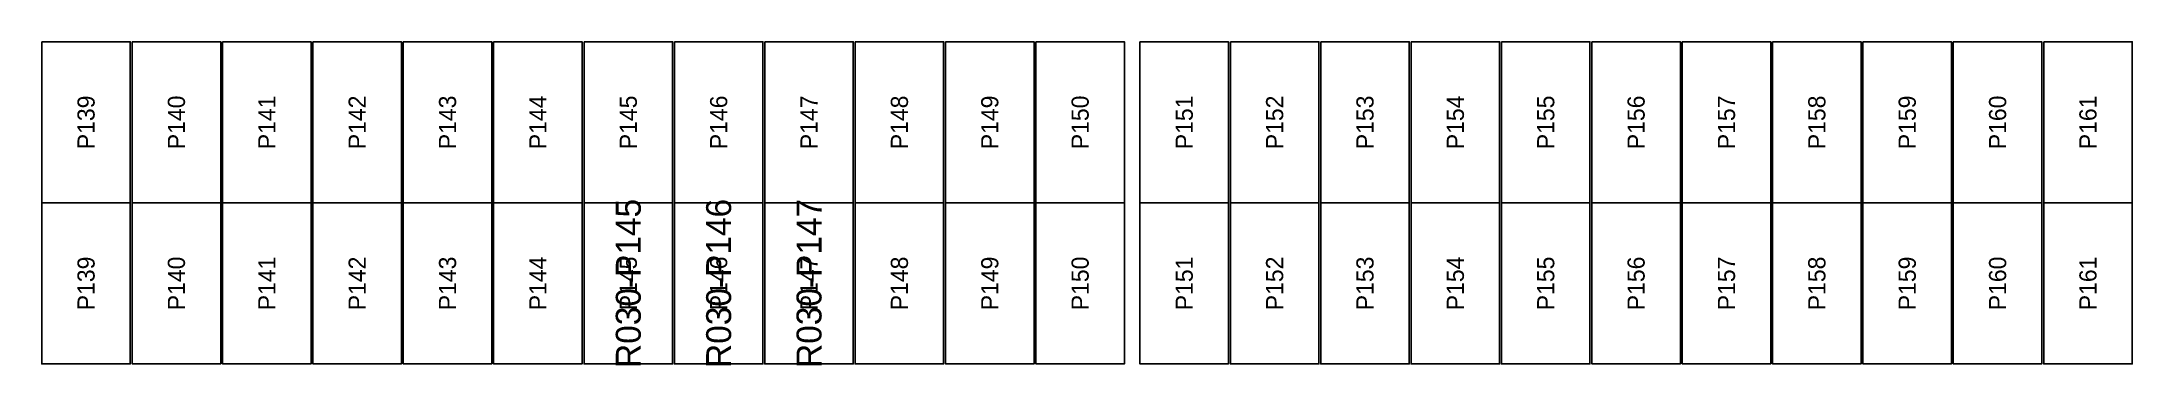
# Model space of a CAD drawing. Extents: x 296295 to 296770, y 651564 to 652121.
# Drawn here: x 296536.82 to 296563.61, y 652002.9 to 652007.05 of the extents above; entities that cross this region are included whole.
import ezdxf
from ezdxf.enums import TextEntityAlignment as Align

# ---------------------------------------------------------------- set-up
doc = ezdxf.new("R2010")
doc.units = 0

msp = doc.modelspace()

# ---------------------------------------------------------------- texts
at = {"layer": 'DEFECT_LABELS'}
for s, p in [('R030-P145', (296544.339, 652003.952)), ('R030-P146', (296545.497, 652003.952)), ('R030-P147', (296546.655, 652003.952))]:
    msp.add_text(s, height=0.32, rotation=90, dxfattribs=at).set_placement(p, align=Align.MIDDLE_CENTER)
at = {"layer": 'PANEL_POSITION'}
for s, p in [('P139', (296537.391, 652006.015)), ('P140', (296538.549, 652006.015)), ('P141', (296539.707, 652006.015)), ('P142', (296540.865, 652006.015)), ('P143', (296542.023, 652006.015)), ('P144', (296543.181, 652006.015)), ('P145', (296544.339, 652006.015)), ('P146', (296545.497, 652006.015)), ('P147', (296546.655, 652006.015)), ('P148', (296547.813, 652006.015)), ('P149', (296548.971, 652006.015)), ('P150', (296550.129, 652006.015)), ('P151', (296551.463, 652006.015)), ('P152', (296552.621, 652006.015)), ('P153', (296553.779, 652006.015)), ('P154', (296554.937, 652006.015)), ('P155', (296556.095, 652006.015)), ('P156', (296557.253, 652006.015)), ('P157', (296558.411, 652006.015)), ('P158', (296559.569, 652006.015)), ('P159', (296560.727, 652006.015)), ('P160', (296561.885, 652006.015)), ('P161', (296563.043, 652006.015)), ('P139', (296537.391, 652003.952)), ('P140', (296538.549, 652003.952)), ('P141', (296539.707, 652003.952)), ('P142', (296540.865, 652003.952)), ('P143', (296542.023, 652003.952)), ('P144', (296543.181, 652003.952)), ('P145', (296544.339, 652003.952)), ('P146', (296545.497, 652003.952)), ('P147', (296546.655, 652003.952)), ('P148', (296547.813, 652003.952)), ('P149', (296548.971, 652003.952)), ('P150', (296550.129, 652003.952)), ('P151', (296551.463, 652003.952)), ('P152', (296552.621, 652003.952)), ('P153', (296553.779, 652003.952)), ('P154', (296554.937, 652003.952)), ('P155', (296556.095, 652003.952)), ('P156', (296557.253, 652003.952)), ('P157', (296558.411, 652003.952)), ('P158', (296559.569, 652003.952)), ('P159', (296560.727, 652003.952)), ('P160', (296561.885, 652003.952)), ('P161', (296563.043, 652003.952))]:
    msp.add_text(s, height=0.22, rotation=90, dxfattribs=at).set_placement(p, align=Align.MIDDLE_CENTER)

# ---------------------------------------------------------------- linework, layer by layer
at = {"layer": 'DEFECTIVE_PANELS'}
for points in [[(296543.772, 652004.984), (296544.906, 652004.984), (296544.906, 652002.921), (296543.772, 652002.921)], [(296544.93, 652004.984), (296546.064, 652004.984), (296546.064, 652002.921), (296544.93, 652002.921)], [(296546.088, 652004.984), (296547.222, 652004.984), (296547.222, 652002.921), (296546.088, 652002.921)]]:
    msp.add_lwpolyline(points, close=True, dxfattribs=at)
at = {"layer": 'PANELS_MASTER'}
for points in [[(296536.824, 652007.047), (296537.958, 652007.047), (296537.958, 652004.984), (296536.824, 652004.984)], [(296537.982, 652007.047), (296539.116, 652007.047), (296539.116, 652004.984), (296537.982, 652004.984)], [(296539.14, 652007.047), (296540.274, 652007.047), (296540.274, 652004.984), (296539.14, 652004.984)], [(296540.298, 652007.047), (296541.432, 652007.047), (296541.432, 652004.984), (296540.298, 652004.984)], [(296541.456, 652007.047), (296542.59, 652007.047), (296542.59, 652004.984), (296541.456, 652004.984)], [(296542.614, 652007.047), (296543.748, 652007.047), (296543.748, 652004.984), (296542.614, 652004.984)], [(296543.772, 652007.047), (296544.906, 652007.047), (296544.906, 652004.984), (296543.772, 652004.984)], [(296544.93, 652007.047), (296546.064, 652007.047), (296546.064, 652004.984), (296544.93, 652004.984)], [(296546.088, 652007.047), (296547.222, 652007.047), (296547.222, 652004.984), (296546.088, 652004.984)], [(296547.246, 652007.047), (296548.38, 652007.047), (296548.38, 652004.984), (296547.246, 652004.984)], [(296548.404, 652007.047), (296549.538, 652007.047), (296549.538, 652004.984), (296548.404, 652004.984)], [(296549.562, 652007.047), (296550.696, 652007.047), (296550.696, 652004.984), (296549.562, 652004.984)], [(296550.896, 652007.047), (296552.03, 652007.047), (296552.03, 652004.984), (296550.896, 652004.984)], [(296552.054, 652007.047), (296553.188, 652007.047), (296553.188, 652004.984), (296552.054, 652004.984)], [(296553.212, 652007.047), (296554.346, 652007.047), (296554.346, 652004.984), (296553.212, 652004.984)], [(296554.37, 652007.047), (296555.504, 652007.047), (296555.504, 652004.984), (296554.37, 652004.984)], [(296555.528, 652007.047), (296556.662, 652007.047), (296556.662, 652004.984), (296555.528, 652004.984)], [(296556.686, 652007.047), (296557.82, 652007.047), (296557.82, 652004.984), (296556.686, 652004.984)], [(296557.844, 652007.047), (296558.978, 652007.047), (296558.978, 652004.984), (296557.844, 652004.984)], [(296559.002, 652007.047), (296560.136, 652007.047), (296560.136, 652004.984), (296559.002, 652004.984)], [(296560.16, 652007.047), (296561.294, 652007.047), (296561.294, 652004.984), (296560.16, 652004.984)], [(296561.318, 652007.047), (296562.452, 652007.047), (296562.452, 652004.984), (296561.318, 652004.984)], [(296562.476, 652007.047), (296563.61, 652007.047), (296563.61, 652004.984), (296562.476, 652004.984)], [(296536.824, 652004.984), (296537.958, 652004.984), (296537.958, 652002.921), (296536.824, 652002.921)], [(296537.982, 652004.984), (296539.116, 652004.984), (296539.116, 652002.921), (296537.982, 652002.921)], [(296539.14, 652004.984), (296540.274, 652004.984), (296540.274, 652002.921), (296539.14, 652002.921)], [(296540.298, 652004.984), (296541.432, 652004.984), (296541.432, 652002.921), (296540.298, 652002.921)], [(296541.456, 652004.984), (296542.59, 652004.984), (296542.59, 652002.921), (296541.456, 652002.921)], [(296542.614, 652004.984), (296543.748, 652004.984), (296543.748, 652002.921), (296542.614, 652002.921)], [(296547.246, 652004.984), (296548.38, 652004.984), (296548.38, 652002.921), (296547.246, 652002.921)], [(296548.404, 652004.984), (296549.538, 652004.984), (296549.538, 652002.921), (296548.404, 652002.921)], [(296549.562, 652004.984), (296550.696, 652004.984), (296550.696, 652002.921), (296549.562, 652002.921)], [(296550.896, 652004.984), (296552.03, 652004.984), (296552.03, 652002.921), (296550.896, 652002.921)], [(296552.054, 652004.984), (296553.188, 652004.984), (296553.188, 652002.921), (296552.054, 652002.921)], [(296553.212, 652004.984), (296554.346, 652004.984), (296554.346, 652002.921), (296553.212, 652002.921)], [(296554.37, 652004.984), (296555.504, 652004.984), (296555.504, 652002.921), (296554.37, 652002.921)], [(296555.528, 652004.984), (296556.662, 652004.984), (296556.662, 652002.921), (296555.528, 652002.921)], [(296556.686, 652004.984), (296557.82, 652004.984), (296557.82, 652002.921), (296556.686, 652002.921)], [(296557.844, 652004.984), (296558.978, 652004.984), (296558.978, 652002.921), (296557.844, 652002.921)], [(296559.002, 652004.984), (296560.136, 652004.984), (296560.136, 652002.921), (296559.002, 652002.921)], [(296560.16, 652004.984), (296561.294, 652004.984), (296561.294, 652002.921), (296560.16, 652002.921)], [(296561.318, 652004.984), (296562.452, 652004.984), (296562.452, 652002.921), (296561.318, 652002.921)], [(296562.476, 652004.984), (296563.61, 652004.984), (296563.61, 652002.921), (296562.476, 652002.921)]]:
    msp.add_lwpolyline(points, close=True, dxfattribs=at)

msp.set_redraw_order([(e.dxf.handle, doc.entitydb.next_handle()) for e in msp.query("TEXT MTEXT ATTDEF DIMENSION ARC_DIMENSION")])  # texts and dimensions are drawn at this point

doc.saveas('drawing.dxf')
